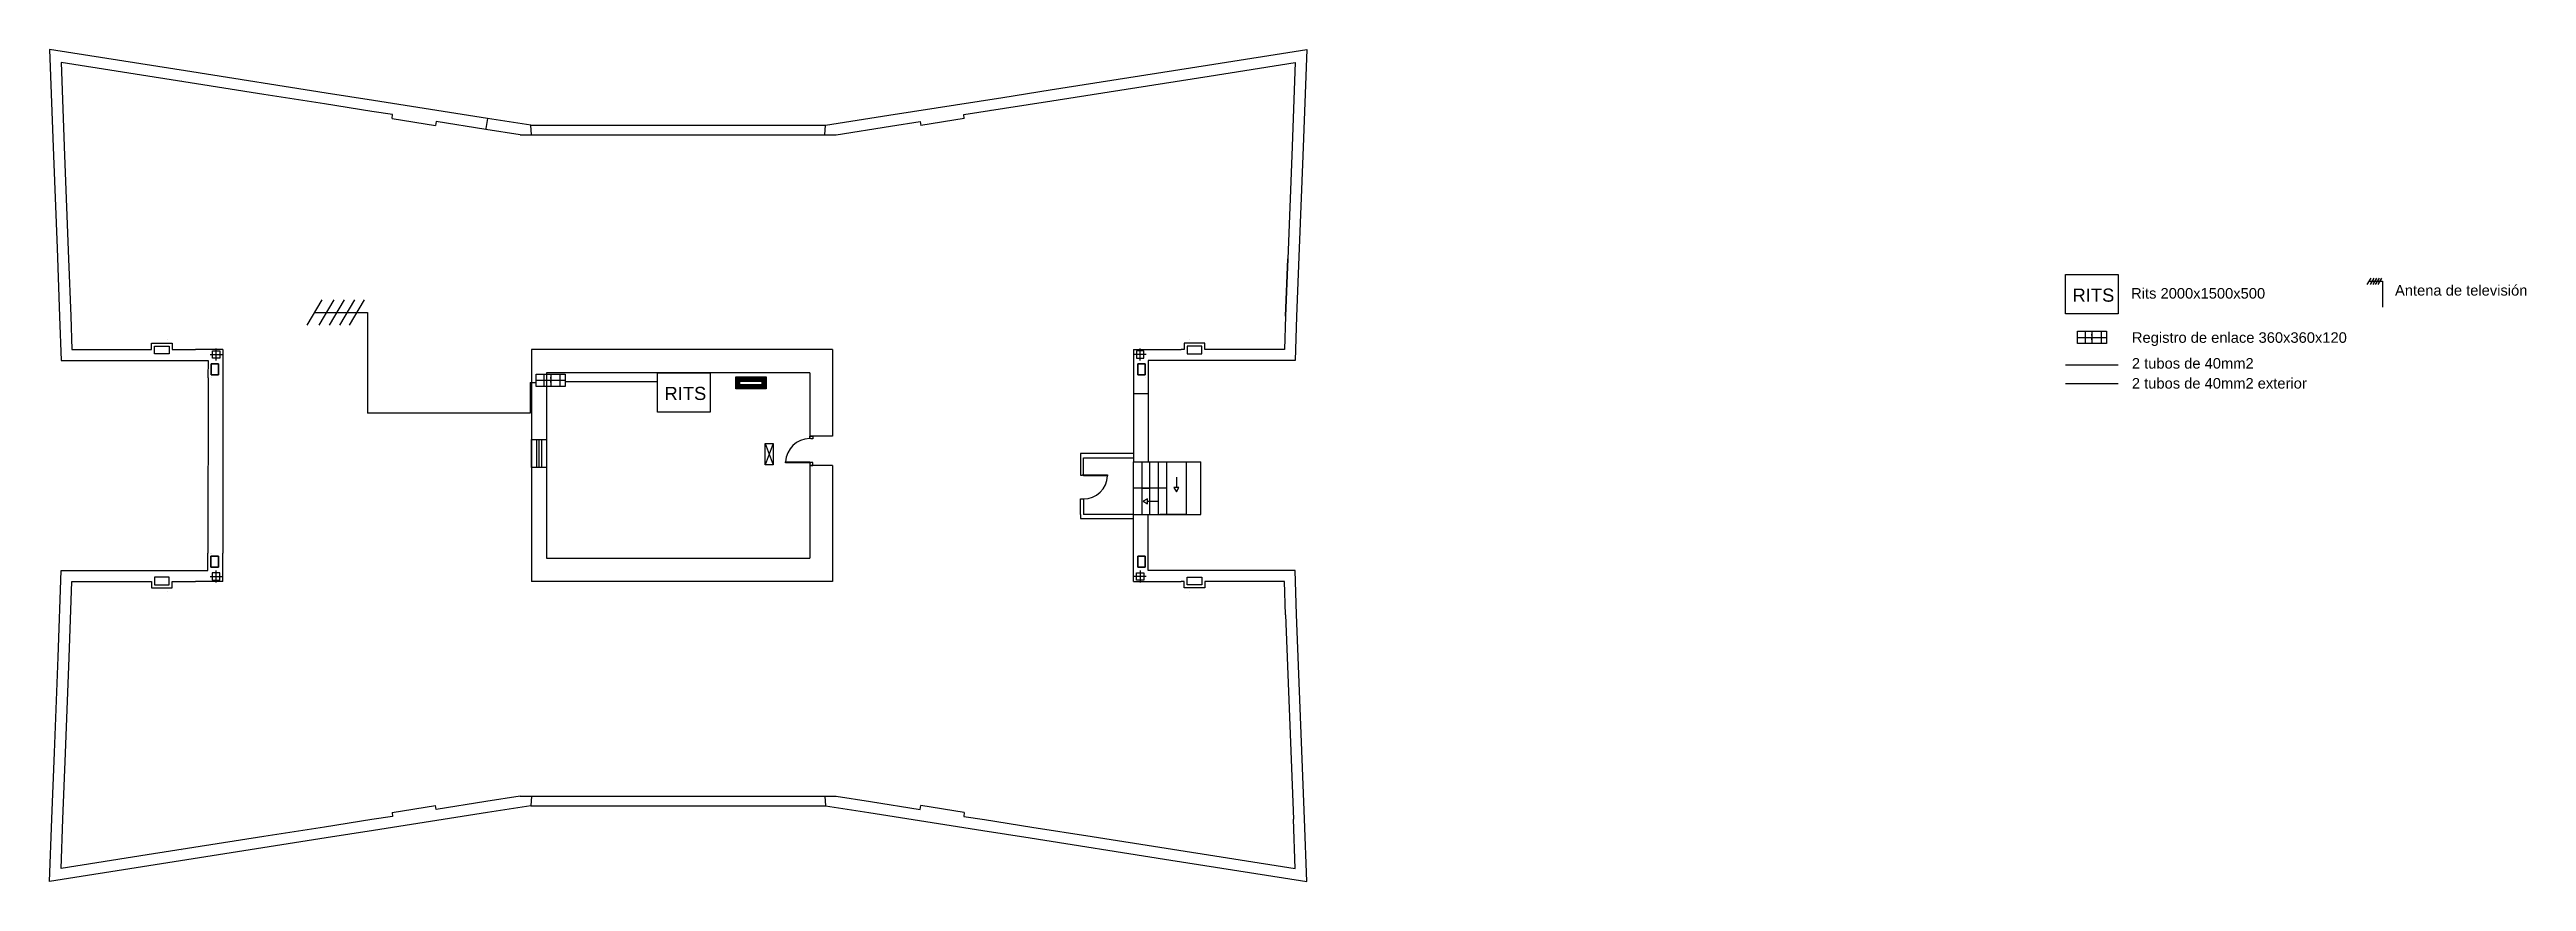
# Model space of a CAD drawing. Header units: millimetres. Extents: x -273070 to 132618, y -138782 to 20405.
# Drawn here: x -273070 to -178936, y -48010 to -16390 of the extents above; entities that cross this region are included whole.
import ezdxf

# ---------------------------------------------------------------- set-up
doc = ezdxf.new("R2010")
doc.units = ezdxf.units.MM
for name, color, linetype in [('1. ESTR - CUBIERTA', 160, 'Continuous'), ('1. MURO', 1, 'Continuous'), ('1. MURO MODIF', 1, 'Continuous'), ('12. MOB ASEOS+COCINAS', 5, 'Continuous'), ('12. MOBILIARIO', 5, 'Continuous'), ('3. CARP', 4, 'Continuous'), ('4.1 ESTR REFORMADO', 1, 'Continuous'), ('6. PROYECCIÓN', 251, 'Continuous'), ('Antena', 30, 'Continuous'), ('Escaleras y ascensor', 7, 'Continuous'), ('LEYENDA', 7, 'Continuous'), ('Telecomunicaciones', 3, 'Continuous')]:
    doc.layers.add(name, color=color, linetype=linetype)
doc.styles.get("Standard").update_dxf_attribs({"font": 'arial.ttf'})

msp = doc.modelspace()

# ---------------------------------------------------------------- texts
at = {"layer": 'LEYENDA', "char_height": 400, "attachment_point": 1}
for s, width, insert in [('Antena de televisión', 5450, (-183932, -25342)), ('Rits 2000x1500x500', 5450, (-193962, -25456)), ('Registro de enlace 360x360x120', 8340, (-193932, -27137)), ('2 tubos de 40mm2', 5450, (-193932, -28117)), ('2 tubos de 40mm2 exterior', 6760, (-193932, -28876))]:
    msp.add_mtext_dynamic_manual_height_columns(s, width=width, gutter_width=3500, heights=[0], dxfattribs=dict(at, insert=insert))
at = {"layer": 'Telecomunicaciones'}
for p in [(-196190, -25975), (-249702, -29710)]:
    msp.add_text('RITS', height=500, dxfattribs=at).set_placement(p)

# ---------------------------------------------------------------- hatches: boundary and pattern name
at = {"layer": 'Telecomunicaciones', "true_color": 0x136734}
h = msp.add_hatch(color=116, dxfattribs=at)
h.dxf.hatch_style = 1
h.paths.add_polyline_path([(-246990, -28830), (-246990, -29291), (-245839, -29291), (-245839, -28830)])
h.paths.add_polyline_path([(-246831, -28989), (-245997, -28989), (-245997, -29132), (-246831, -29132)], flags=16)

# ---------------------------------------------------------------- linework, layer by layer
at = {"layer": '1. ESTR - CUBIERTA'}
for p, q in [((-266653, -28335), (-266933, -28335)), ((-266933, -28335), (-266933, -28756)), ((-266933, -28756), (-266653, -28756)), ((-266653, -28756), (-266653, -28335)), ((-231706, -28335), (-231426, -28335)), ((-231706, -28756), (-231706, -28335)), ((-231426, -28756), (-231706, -28756)), ((-231426, -28335), (-231426, -28756)), ((-266934, -36064), (-266934, -35644)), ((-266934, -35644), (-266654, -35644)), ((-266654, -35644), (-266654, -36064)), ((-231426, -35644), (-231706, -35644)), ((-231706, -35644), (-231706, -36064)), ((-231426, -36064), (-231426, -35644)), ((-266654, -36064), (-266934, -36064)), ((-231706, -36064), (-231426, -36064))]:
    msp.add_line(p, q, dxfattribs=at)
at = {"layer": '1. MURO'}
for p, q in [((-267663, -17241), (-273070, -16390)), ((-273070, -16390), (-272917, -20428)), ((-267728, -17655), (-272631, -16884)), ((-272631, -16884), (-272497, -20413)), ((-229060, -16984), (-225290, -16390)), ((-228994, -17399), (-225729, -16884)), ((-225729, -16884), (-225862, -20413)), ((-225290, -16390), (-225442, -20428)), ((-264920, -18098), (-267729, -17656)), ((-262556, -18045), (-267663, -17241)), ((-235041, -17925), (-229060, -16984)), ((-233440, -18098), (-228994, -17399)), ((-262623, -18459), (-264920, -18098)), ((-260819, -18743), (-262623, -18459)), ((-260753, -18328), (-262556, -18045)), ((-260031, -18864), (-260819, -18743)), ((-256427, -19009), (-260753, -18328)), ((-241170, -18889), (-236843, -18208)), ((-238328, -18864), (-236778, -18622)), ((-236843, -18208), (-235041, -17925)), ((-236778, -18622), (-234976, -18340)), ((-234976, -18340), (-233440, -18098)), ((-260051, -19015), (-260031, -18864)), ((-260051, -19015), (-258404, -19280)), ((-258379, -19123), (-258404, -19280)), ((-256492, -19424), (-258379, -19123)), ((-256488, -19396), (-256492, -19424)), ((-255179, -19631), (-256492, -19424)), ((-256427, -19009), (-256488, -19396)), ((-254781, -19268), (-256427, -19009)), ((-255179, -19631), (-243180, -19631)), ((-255179, -19631), (-255179, -19631)), ((-254781, -19268), (-243578, -19268)), ((-254758, -19631), (-254781, -19268)), ((-243601, -19631), (-243578, -19268)), ((-243578, -19268), (-241170, -18889)), ((-243180, -19631), (-241105, -19304)), ((-243180, -19631), (-243180, -19631)), ((-241105, -19304), (-239981, -19123)), ((-239981, -19123), (-239956, -19280)), ((-238308, -19015), (-239956, -19280)), ((-238308, -19015), (-238328, -18864)), ((-272917, -20428), (-272784, -23939)), ((-272497, -20413), (-272348, -24347)), ((-225862, -20413), (-226011, -24347)), ((-225442, -20428), (-225575, -23939)), ((-272784, -23939), (-272686, -26538)), ((-272348, -24347), (-272266, -26522)), ((-226011, -24347), (-226094, -26522)), ((-226094, -26522), (-226011, -24347)), ((-225575, -23939), (-225674, -26538)), ((-272686, -26538), (-272622, -28214)), ((-272266, -26522), (-272218, -27794)), ((-226094, -26522), (-226142, -27794)), ((-225674, -26538), (-225737, -28214)), ((-272622, -28214), (-270847, -28214)), ((-272218, -27794), (-269337, -27794)), ((-270847, -28214), (-267521, -28215)), ((-269337, -27794), (-269190, -27794)), ((-269190, -27794), (-269190, -27548)), ((-269190, -27548), (-268407, -27548)), ((-269078, -27951), (-269078, -27660)), ((-269078, -27660), (-268519, -27660)), ((-268519, -27951), (-269078, -27951)), ((-268519, -27660), (-268519, -27951)), ((-268407, -27548), (-268407, -27794)), ((-268407, -27794), (-267521, -27793)), ((-266487, -27793), (-267521, -27793)), ((-267521, -28215), (-267047, -28215)), ((-267047, -28215), (-267048, -28868)), ((-266883, -28121), (-266883, -27841)), ((-266883, -27841), (-266603, -27841)), ((-266603, -28121), (-266883, -28121)), ((-266603, -27841), (-266603, -28121)), ((-266487, -27793), (-266487, -28868)), ((-243315, -27793), (-254758, -27793)), ((-254758, -27793), (-254758, -36607)), ((-243315, -27793), (-243315, -31080)), ((-231872, -27793), (-231873, -29458)), ((-231872, -27793), (-230066, -27794)), ((-231476, -27841), (-231756, -27841)), ((-231756, -27841), (-231756, -28121)), ((-231756, -28121), (-231476, -28121)), ((-231476, -28121), (-231476, -27841)), ((-230066, -28214), (-231312, -28215)), ((-231312, -28215), (-231312, -29458)), ((-229953, -27794), (-230066, -27794)), ((-227513, -28214), (-230066, -28214)), ((-229169, -27548), (-229953, -27548)), ((-229953, -27548), (-229953, -27794)), ((-229281, -27660), (-229841, -27660)), ((-229841, -27660), (-229841, -27951)), ((-229841, -27951), (-229281, -27951)), ((-229281, -27951), (-229281, -27660)), ((-229169, -27794), (-229169, -27548)), ((-227513, -27794), (-229169, -27794)), ((-226142, -27794), (-227513, -27794)), ((-225737, -28214), (-227513, -28214)), ((-267047, -28868), (-267048, -35532)), ((-266933, -28756), (-266933, -28335)), ((-266933, -28335), (-266653, -28335)), ((-266653, -28756), (-266933, -28756)), ((-266653, -28335), (-266653, -28335)), ((-266653, -28335), (-266653, -28756)), ((-266487, -28868), (-266487, -35532)), ((-244180, -28676), (-254180, -28676)), ((-254180, -28676), (-254180, -35723)), ((-244180, -28676), (-244180, -31080)), ((-231426, -28335), (-231706, -28335)), ((-231706, -28335), (-231706, -28335)), ((-231706, -28335), (-231706, -28756)), ((-231706, -28756), (-231426, -28756)), ((-231426, -28756), (-231426, -28335)), ((-231873, -29458), (-231874, -31748)), ((-231873, -29458), (-231313, -29458)), ((-231312, -29458), (-231312, -32060)), ((-243315, -31080), (-244180, -31080)), ((-231874, -31748), (-233892, -31748)), ((-233892, -31748), (-233892, -32451)), ((-233780, -32451), (-233780, -31904)), ((-233780, -31904), (-231874, -31904)), ((-231874, -31748), (-231874, -32060)), ((-243315, -32200), (-244180, -32200)), ((-244180, -32200), (-244180, -35723)), ((-243315, -32200), (-243315, -36607)), ((-231874, -32060), (-229312, -32060)), ((-229312, -34060), (-229312, -32060)), ((-233892, -34060), (-233892, -33571)), ((-233780, -33571), (-233780, -34060)), ((-233892, -34060), (-233892, -34210)), ((-233892, -34210), (-231874, -34210)), ((-231874, -34060), (-233780, -34060)), ((-231872, -36607), (-231874, -34060)), ((-231874, -34060), (-229312, -34060)), ((-231312, -36185), (-231312, -34060)), ((-267048, -36185), (-267048, -35532)), ((-266654, -35644), (-266934, -35644)), ((-266934, -35644), (-266934, -36064)), ((-266654, -36064), (-266654, -35644)), ((-266488, -36607), (-266488, -35532)), ((-254180, -35723), (-244180, -35723)), ((-250180, -35723), (-248180, -35723)), ((-231706, -35644), (-231426, -35644)), ((-231706, -36064), (-231706, -35644)), ((-231426, -35644), (-231426, -36064)), ((-272747, -39485), (-272622, -36186)), ((-272622, -36186), (-269337, -36186)), ((-272328, -39501), (-272218, -36606)), ((-272218, -36606), (-269337, -36606)), ((-269337, -36186), (-267521, -36185)), ((-269337, -36606), (-269191, -36606)), ((-269191, -36606), (-269191, -36851)), ((-268519, -36448), (-269079, -36448)), ((-269079, -36448), (-269079, -36739)), ((-268519, -36739), (-268519, -36448)), ((-268407, -36606), (-267521, -36606)), ((-268407, -36851), (-268407, -36606)), ((-267521, -36185), (-267048, -36185)), ((-266488, -36607), (-267521, -36607)), ((-266934, -36064), (-266654, -36064)), ((-266884, -36278), (-266884, -36558)), ((-266604, -36278), (-266884, -36278)), ((-266884, -36558), (-266604, -36558)), ((-266654, -36064), (-266654, -36064)), ((-266604, -36558), (-266604, -36278)), ((-243315, -36607), (-254758, -36607)), ((-231872, -36607), (-230066, -36606)), ((-231756, -36558), (-231756, -36278)), ((-231756, -36278), (-231476, -36278)), ((-231476, -36558), (-231756, -36558)), ((-231426, -36064), (-231706, -36064)), ((-231706, -36064), (-231706, -36064)), ((-231476, -36278), (-231476, -36558)), ((-230066, -36186), (-231312, -36185)), ((-227513, -36186), (-230066, -36186)), ((-229953, -36606), (-230066, -36606)), ((-229953, -36851), (-229953, -36606)), ((-229841, -36448), (-229281, -36448)), ((-229841, -36739), (-229841, -36448)), ((-229281, -36448), (-229281, -36739)), ((-227513, -36606), (-229169, -36606)), ((-229169, -36606), (-229169, -36851)), ((-225737, -36186), (-227513, -36186)), ((-226142, -36606), (-227513, -36606)), ((-226094, -37878), (-226142, -36606)), ((-225674, -37862), (-225737, -36186)), ((-269191, -36851), (-268407, -36851)), ((-269079, -36739), (-268519, -36739)), ((-229169, -36851), (-229953, -36851)), ((-229281, -36739), (-229841, -36739)), ((-226094, -37878), (-225800, -45644)), ((-225381, -45628), (-225674, -37862)), ((-272885, -43114), (-272747, -39485)), ((-272465, -43130), (-272328, -39501)), ((-272979, -45628), (-272885, -43114)), ((-272559, -45644), (-272465, -43130)), ((-260051, -45385), (-258404, -45119)), ((-258379, -45277), (-258404, -45119)), ((-256492, -44976), (-258379, -45277)), ((-255179, -44769), (-256492, -44976)), ((-254782, -45132), (-256427, -45391)), ((-255179, -44769), (-243180, -44769)), ((-255179, -44769), (-255179, -44769)), ((-254758, -44769), (-254782, -45132)), ((-254782, -45132), (-243578, -45132)), ((-243601, -44769), (-243578, -45132)), ((-243578, -45132), (-241933, -45391)), ((-243180, -44769), (-243180, -44769)), ((-243180, -44769), (-241867, -44976)), ((-241867, -44976), (-239981, -45277)), ((-239981, -45277), (-239956, -45119)), ((-238308, -45385), (-239956, -45119)), ((-273070, -48010), (-272979, -45628)), ((-272631, -47515), (-272559, -45644)), ((-262623, -45940), (-264920, -46302)), ((-260819, -45657), (-262623, -45940)), ((-260754, -46071), (-262557, -46355)), ((-260032, -45536), (-260819, -45657)), ((-256427, -45391), (-260754, -46071)), ((-260051, -45385), (-260032, -45536)), ((-241933, -45391), (-237606, -46071)), ((-238308, -45385), (-238328, -45536)), ((-238328, -45536), (-237541, -45657)), ((-237606, -46071), (-235803, -46355)), ((-237541, -45657), (-235737, -45940)), ((-235737, -45940), (-233440, -46302)), ((-225729, -47515), (-225800, -45644)), ((-225290, -48010), (-225381, -45628)), ((-269365, -47001), (-272631, -47515)), ((-264920, -46302), (-269365, -47001)), ((-262557, -46355), (-269300, -47416)), ((-235803, -46355), (-230696, -47159)), ((-233440, -46302), (-230631, -46744)), ((-230631, -46744), (-225729, -47515)), ((-269300, -47416), (-273070, -48010)), ((-230696, -47159), (-225290, -48010))]:
    msp.add_line(p, q, dxfattribs=at)
at = {"layer": '1. MURO MODIF', "color": 152, "true_color": 0x2776bb}
for p, q in [((-245569, -31370), (-245869, -32170)), ((-245869, -31370), (-245569, -32170))]:
    msp.add_line(p, q, dxfattribs=at)
msp.add_lwpolyline([(-245569, -31370), (-245569, -32170), (-245869, -32170), (-245869, -31370)], close=True, dxfattribs=at)
at = {"layer": '12. MOB ASEOS+COCINAS'}
for p, q in [((-268598, -27418), (-268598, -27418)), ((-229762, -27418), (-229762, -27418)), ((-268598, -36981), (-268598, -36982)), ((-229762, -36981), (-229762, -36982))]:
    msp.add_line(p, q, dxfattribs=at)
at = {"layer": '12. MOBILIARIO'}
msp.add_line((-241867, -19424), (-241868, -19418), dxfattribs=at)
at = {"layer": '3. CARP'}
for p, q in [((-266933, -28868), (-266933, -28868)), ((-266933, -28868), (-266933, -28868)), ((-231426, -28868), (-231426, -28868)), ((-266934, -35532), (-266934, -35532)), ((-266933, -35532), (-266933, -35532))]:
    msp.add_line(p, q, dxfattribs=at)
at = {"layer": '3. CARP', "color": 6}
for p, q in [((-244180, -31178), (-244180, -31080)), ((-244180, -31080), (-244068, -31080)), ((-244135, -31178), (-244180, -31178)), ((-244135, -31189), (-244135, -31178)), ((-244068, -31189), (-244135, -31189)), ((-244068, -31080), (-244068, -31189)), ((-245098, -32096), (-245098, -32057)), ((-245098, -32057), (-244180, -32057)), ((-244180, -32096), (-245098, -32096)), ((-244180, -32057), (-244180, -32096)), ((-244180, -32096), (-244180, -32200)), ((-244135, -32096), (-244180, -32096)), ((-244180, -32200), (-244068, -32200)), ((-244068, -32085), (-244135, -32085)), ((-244135, -32085), (-244135, -32096)), ((-244068, -32200), (-244068, -32085)), ((-233892, -32451), (-233892, -32565)), ((-233892, -32565), (-233825, -32565)), ((-233825, -32565), (-233825, -32554)), ((-233825, -32554), (-233780, -32554)), ((-233780, -32554), (-233780, -32451)), ((-233780, -32554), (-232862, -32554)), ((-233780, -32593), (-233780, -32554)), ((-232862, -32593), (-233780, -32593)), ((-232862, -32554), (-232862, -32593)), ((-233892, -33571), (-233892, -33462)), ((-233892, -33462), (-233825, -33462)), ((-233825, -33462), (-233825, -33473)), ((-233825, -33473), (-233780, -33473)), ((-233780, -33473), (-233780, -33571))]:
    msp.add_line(p, q, dxfattribs=at)
for centre, start, end in [((-244180, -32098), 90.02733, 177.4878), ((-233781, -32553), 270.02733, 357.4878)]:
    msp.add_arc(centre, 920, start, end, dxfattribs=at)
at = {"layer": '4.1 ESTR REFORMADO', "color": 8}
for p, q in [((-266962, -27981), (-266514, -27981)), ((-266743, -28205), (-266743, -27757)), ((-231398, -27981), (-231846, -27981)), ((-231616, -28205), (-231616, -27757)), ((-266962, -36418), (-266514, -36418)), ((-266744, -36194), (-266744, -36642)), ((-231398, -36418), (-231846, -36418)), ((-231616, -36194), (-231616, -36642))]:
    msp.add_line(p, q, dxfattribs=at)
at = {"layer": '6. PROYECCIÓN'}
for p, q in [((-268055, -17559), (-268055, -17559)), ((-230597, -17225), (-230598, -17225)), ((-237313, -18661), (-237313, -18661)), ((-241592, -45065), (-241592, -45065)), ((-268055, -46841), (-268055, -46841))]:
    msp.add_line(p, q, dxfattribs=at)
at = {"layer": 'Antena'}
for p, q in [((-184853, -25076), (-184998, -25323)), ((-184926, -25200), (-184410, -25200)), ((-184736, -25076), (-184881, -25323)), ((-184635, -25076), (-184780, -25323)), ((-184535, -25076), (-184680, -25323)), ((-184442, -25076), (-184587, -25323)), ((-184410, -25200), (-184410, -26176)), ((-262726, -25905), (-263294, -26869)), ((-262267, -25905), (-262835, -26869)), ((-261870, -25905), (-262438, -26869)), ((-261478, -25905), (-262045, -26869)), ((-261116, -25905), (-261684, -26869)), ((-263010, -26387), (-260988, -26387)), ((-260988, -26387), (-260988, -30212))]:
    msp.add_line(p, q, dxfattribs=at)
at = {"layer": 'Escaleras y ascensor'}
for p, q in [((-231874, -34060), (-231874, -32060)), ((-231874, -32060), (-229874, -32060)), ((-231562, -32060), (-231562, -33060)), ((-231250, -33060), (-231250, -32060)), ((-231250, -32060), (-230938, -32060)), ((-230938, -32060), (-230938, -33060)), ((-230624, -32060), (-230624, -34060)), ((-230247, -32641), (-230247, -33041)), ((-229874, -32060), (-229874, -34060)), ((-230624, -33060), (-231874, -33060)), ((-231562, -33060), (-231250, -33060)), ((-231562, -33060), (-231562, -34060)), ((-231347, -33560), (-230947, -33560)), ((-231250, -34060), (-231250, -33060)), ((-230938, -33060), (-230938, -34060)), ((-229874, -34060), (-230874, -34060))]:
    msp.add_line(p, q, dxfattribs=at)
for points in [[(-231512, -33560), (-231347, -33655), (-231347, -33465)], [(-230247, -33206), (-230152, -33041), (-230343, -33041)]]:
    msp.add_lwpolyline(points, close=True, dxfattribs=at)
at = {"layer": 'Telecomunicaciones'}
for p, q in [((-196452, -24941), (-194452, -24941)), ((-196452, -26441), (-196452, -24941)), ((-194452, -24941), (-194452, -26441)), ((-194452, -26441), (-196452, -26441)), ((-196004, -27096), (-194900, -27096)), ((-196004, -27565), (-196004, -27096)), ((-195878, -27096), (-195027, -27096)), ((-195712, -27096), (-195712, -27565)), ((-195452, -27096), (-195452, -27565)), ((-195452, -27262), (-195452, -27209)), ((-195101, -27096), (-195101, -27565)), ((-194900, -27096), (-194900, -27565)), ((-196004, -27330), (-194900, -27330)), ((-194900, -27565), (-196004, -27565)), ((-195452, -27419), (-195452, -27349)), ((-195452, -27349), (-195452, -27490)), ((-254808, -29047), (-254575, -29047)), ((-254575, -28727), (-253471, -28727)), ((-254575, -29197), (-254575, -28727)), ((-254575, -28962), (-253471, -28962)), ((-254448, -28727), (-253597, -28727)), ((-254282, -28727), (-254282, -29197)), ((-254023, -28727), (-254023, -29197)), ((-254023, -28894), (-254023, -28840)), ((-254023, -29051), (-254023, -28980)), ((-254023, -28980), (-254023, -29122)), ((-253672, -28727), (-253672, -29197)), ((-253471, -28727), (-253471, -29197)), ((-253471, -29002), (-249964, -29002)), ((-249964, -28676), (-247964, -28676)), ((-249964, -30176), (-249964, -28676)), ((-247964, -28676), (-247964, -30176)), ((-196452, -28376), (-194452, -28376)), ((-253471, -29197), (-254575, -29197)), ((-247964, -30176), (-249964, -30176))]:
    msp.add_line(p, q, dxfattribs=at)
at = {"layer": 'Telecomunicaciones', "color": 217, "true_color": 0x93278f}
for p, q in [((-254808, -29047), (-254808, -30212)), ((-196452, -29086), (-194452, -29086)), ((-254808, -30212), (-260988, -30212))]:
    msp.add_line(p, q, dxfattribs=at)
at = {"layer": 'Telecomunicaciones', "color": 4}
for p, q in [((-254569, -31210), (-254569, -32270)), ((-254469, -31210), (-254469, -32270)), ((-254369, -31210), (-254369, -32270))]:
    msp.add_line(p, q, dxfattribs=at)
at = {"layer": 'Telecomunicaciones', "color": 116, "true_color": 0x136734}
for points in [[(-246990, -28830), (-245839, -28830), (-245839, -29291), (-246990, -29291)], [(-246831, -28989), (-245997, -28989), (-245997, -29132), (-246831, -29132)]]:
    msp.add_lwpolyline(points, close=True, dxfattribs=at)
at = {"layer": 'Telecomunicaciones', "color": 4}
msp.add_lwpolyline([(-254758, -31210), (-254180, -31210), (-254180, -32270), (-254758, -32270)], close=True, dxfattribs=at)

msp.set_redraw_order([(e.dxf.handle, doc.entitydb.next_handle()) for e in msp.query("TEXT MTEXT ATTDEF DIMENSION ARC_DIMENSION")])  # texts and dimensions are drawn at this point

doc.saveas('drawing.dxf')
